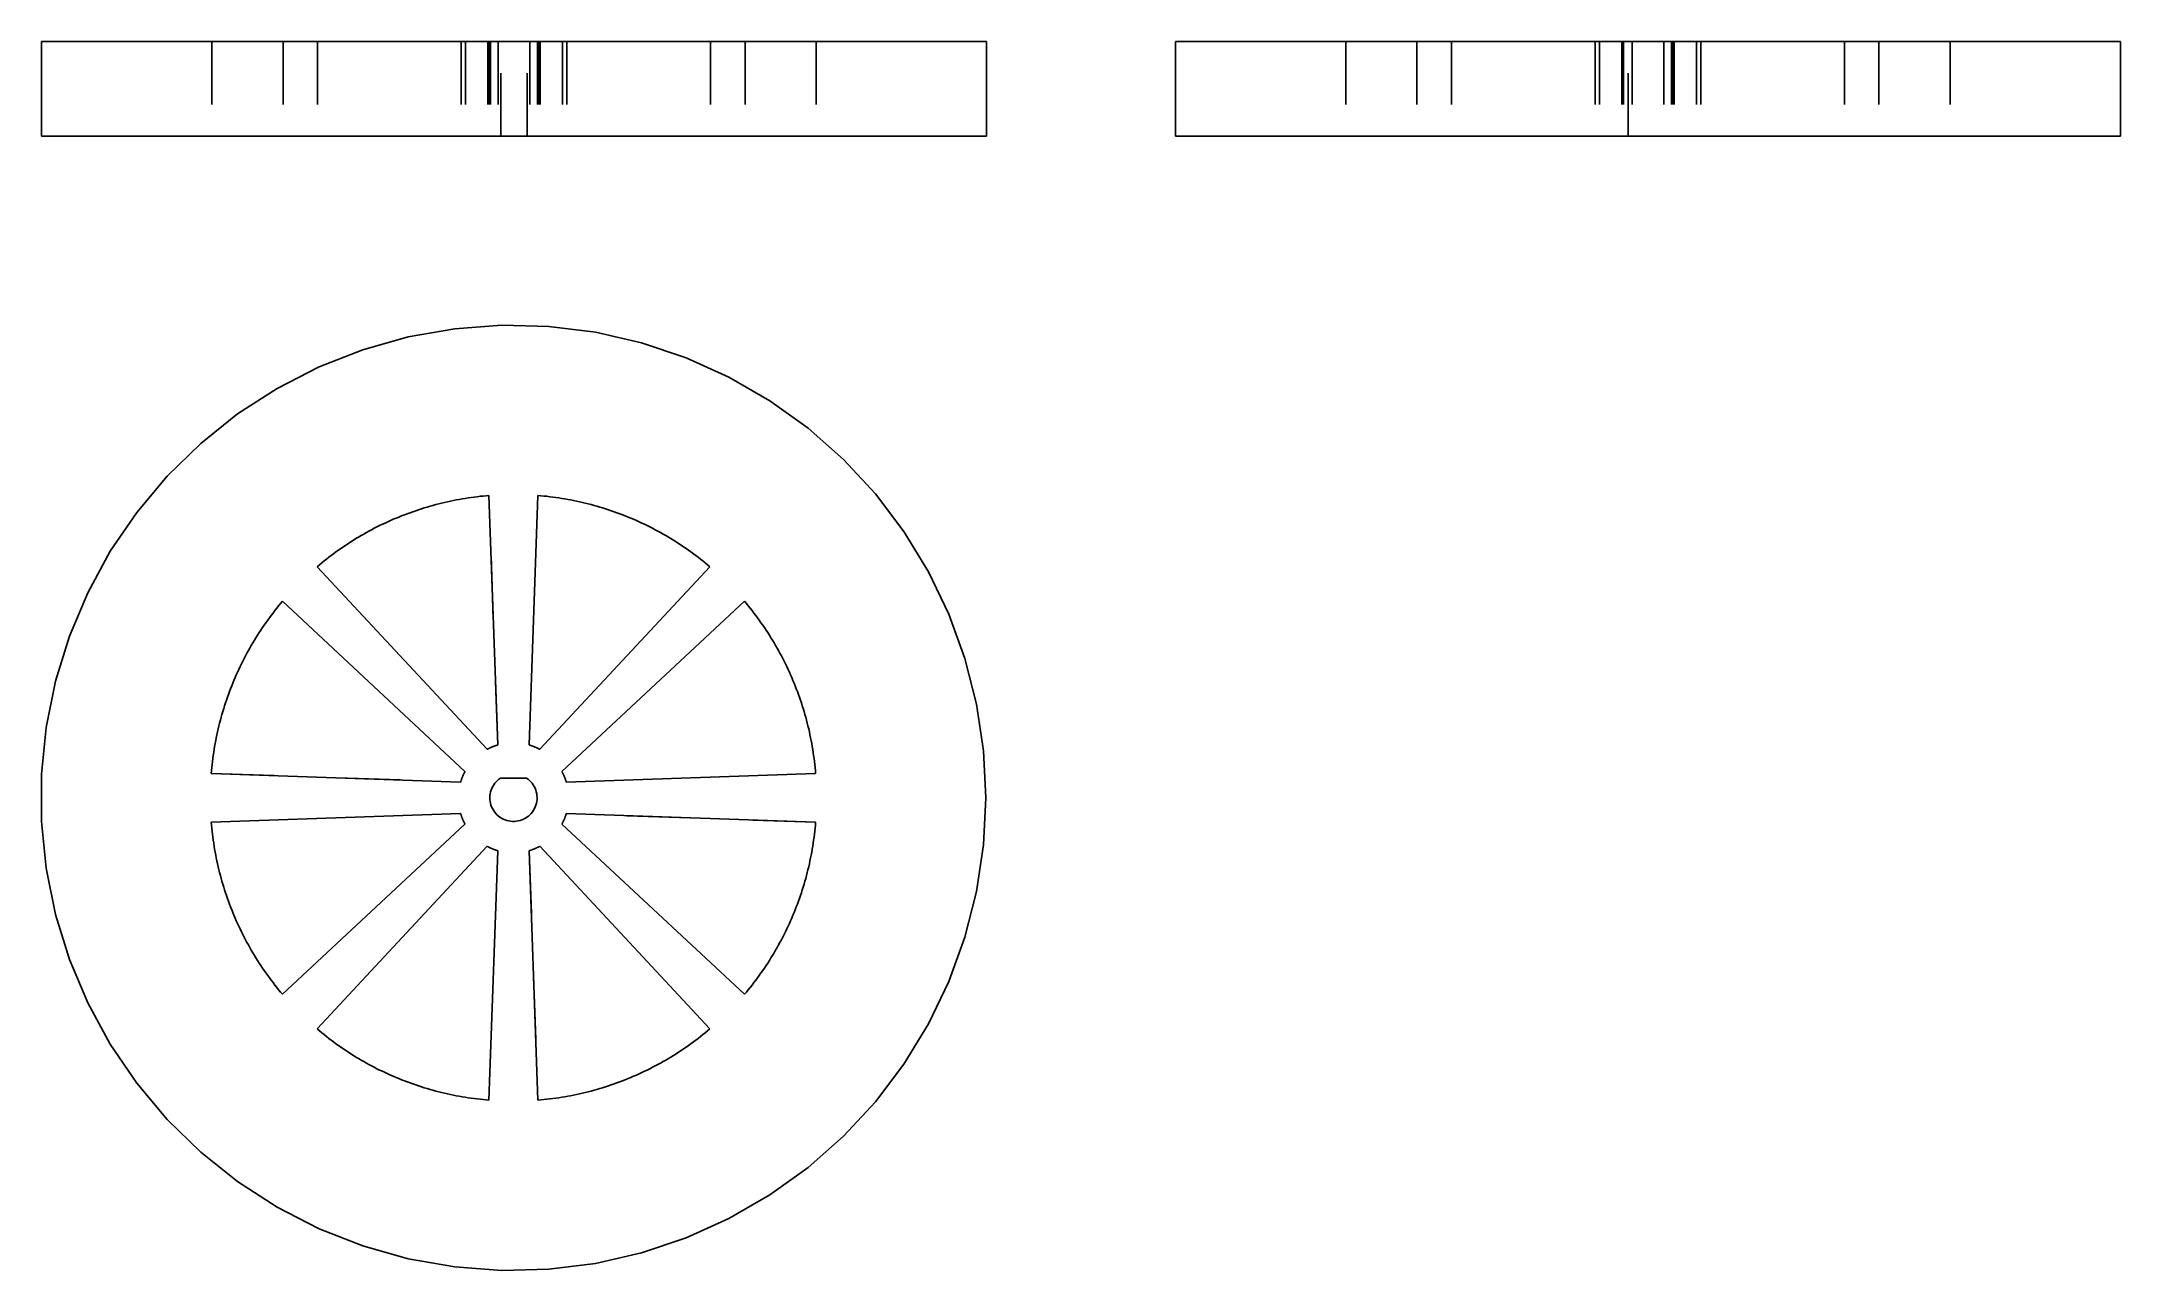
# Model space of a CAD drawing. Extents: x 0 to 3.3, y 0 to 1.95.
import ezdxf

# ---------------------------------------------------------------- set-up
doc = ezdxf.new("R2010")
doc.units = 0
doc.linetypes.add('HIDDEN', pattern=[0.075, 0.050025, -0.024975])
for name, color, linetype in [('FRONT', 7, 'CONTINUOUS'), ('FRONT_HID', 7, 'HIDDEN'), ('LEFT', 7, 'CONTINUOUS'), ('LEFT_HID', 7, 'HIDDEN'), ('TOP', 7, 'CONTINUOUS'), ('TOP_HID', 7, 'HIDDEN')]:
    doc.layers.add(name, color=color, linetype=linetype)

msp = doc.modelspace()

# ---------------------------------------------------------------- linework, layer by layer
at = {"layer": 'FRONT'}
for p, q in [((1.5, 1.949534), (0, 1.949534)), ((0, 1.949534), (0, 1.799534)), ((1.5, 1.799534), (1.5, 1.949534)), ((1.5, 1.799534), (0, 1.799534))]:
    msp.add_line(p, q, dxfattribs=at)
at = {"layer": 'FRONT_HID', "linetype": 'HIDDEN'}
for p, q in [((0.270318, 1.949534), (0.383362, 1.949534)), ((0.383362, 1.949534), (0.270318, 1.949534)), ((0.666148, 1.949534), (0.270319, 1.949534)), ((0.270319, 1.949534), (0.666147, 1.949534)), ((0.270319, 1.949534), (0.270319, 1.799534)), ((0.270319, 1.949534), (0.270319, 1.799534)), ((0.383362, 1.949534), (0.67303, 1.949534)), ((0.67303, 1.949534), (0.383362, 1.949534)), ((0.383362, 1.949534), (0.383362, 1.799534)), ((0.383362, 1.949534), (0.383362, 1.799534)), ((0.438266, 1.949534), (0.711177, 1.949534)), ((0.708385, 1.949534), (0.438266, 1.949534)), ((0.438266, 1.949534), (0.708385, 1.949534)), ((0.711177, 1.949534), (0.438266, 1.949534)), ((0.438266, 1.949534), (0.438266, 1.799534)), ((0.438266, 1.949534), (0.438266, 1.799534)), ((0.67303, 1.949534), (0.666147, 1.949534)), ((0.666147, 1.949534), (0.67303, 1.949534)), ((0.666148, 1.949534), (0.666148, 1.799534)), ((0.666148, 1.949534), (0.666148, 1.799534)), ((0.67303, 1.949534), (0.67303, 1.799534)), ((0.67303, 1.949534), (0.67303, 1.799534)), ((0.725, 1.949534), (0.708385, 1.949534)), ((0.708385, 1.949534), (0.725, 1.949534)), ((0.708385, 1.949534), (0.708385, 1.799534)), ((0.708385, 1.949534), (0.708385, 1.799534)), ((0.711177, 1.949534), (0.725, 1.949534)), ((0.725, 1.949534), (0.711177, 1.949534)), ((0.711177, 1.949534), (0.711177, 1.799534)), ((0.711177, 1.949534), (0.711177, 1.799534)), ((0.729271, 1.949534), (0.7125, 1.949534)), ((0.7125, 1.949534), (0.7875, 1.949534)), ((0.7125, 1.949534), (0.7125, 1.799534)), ((0.725, 1.949534), (0.725, 1.799534)), ((0.725, 1.949534), (0.725, 1.799534)), ((0.770729, 1.949534), (0.729271, 1.949534)), ((0.729271, 1.799534), (0.729271, 1.949534)), ((0.7875, 1.949534), (0.770729, 1.949534)), ((0.770729, 1.799534), (0.770729, 1.949534)), ((0.775, 1.949534), (0.788823, 1.949534)), ((0.791615, 1.949534), (0.775, 1.949534)), ((0.775, 1.949534), (0.791615, 1.949534)), ((0.788823, 1.949534), (0.775, 1.949534)), ((0.775, 1.949534), (0.775, 1.799534)), ((0.775, 1.949534), (0.775, 1.799534)), ((0.7875, 1.949534), (0.7875, 1.799534)), ((0.788823, 1.949534), (1.061734, 1.949534)), ((1.061734, 1.949534), (0.788823, 1.949534)), ((0.788823, 1.949534), (0.788823, 1.799534)), ((0.788823, 1.949534), (0.788823, 1.799534)), ((1.061734, 1.949534), (0.791615, 1.949534)), ((0.791615, 1.949534), (1.061734, 1.949534)), ((0.791615, 1.949534), (0.791615, 1.799534)), ((0.791615, 1.949534), (0.791615, 1.799534)), ((0.82697, 1.949534), (1.116638, 1.949534)), ((0.833852, 1.949534), (0.82697, 1.949534)), ((0.82697, 1.949534), (0.833853, 1.949534)), ((1.116638, 1.949534), (0.82697, 1.949534)), ((0.82697, 1.949534), (0.82697, 1.799534)), ((0.82697, 1.949534), (0.82697, 1.799534)), ((0.833852, 1.949534), (1.229681, 1.949534)), ((0.833852, 1.949534), (0.833852, 1.799534)), ((0.833852, 1.949534), (0.833852, 1.799534)), ((1.229681, 1.949534), (0.833853, 1.949534)), ((1.061734, 1.949534), (1.061734, 1.799534)), ((1.061734, 1.949534), (1.061734, 1.799534)), ((1.116638, 1.949534), (1.229682, 1.949534)), ((1.229682, 1.949534), (1.116638, 1.949534)), ((1.116638, 1.949534), (1.116638, 1.799534)), ((1.116638, 1.949534), (1.116638, 1.799534)), ((1.229681, 1.949534), (1.229681, 1.799534)), ((1.229681, 1.949534), (1.229681, 1.799534)), ((0.270318, 1.799534), (0.383362, 1.799534)), ((0.383362, 1.799534), (0.270318, 1.799534)), ((0.666148, 1.799534), (0.270319, 1.799534)), ((0.270319, 1.799534), (0.666148, 1.799534)), ((0.383362, 1.799534), (0.67303, 1.799534)), ((0.67303, 1.799534), (0.383362, 1.799534)), ((0.438266, 1.799534), (0.711177, 1.799534)), ((0.708385, 1.799534), (0.438266, 1.799534)), ((0.438266, 1.799534), (0.708385, 1.799534)), ((0.711177, 1.799534), (0.438266, 1.799534)), ((0.666147, 1.799534), (0.67303, 1.799534)), ((0.67303, 1.799534), (0.666147, 1.799534)), ((0.708385, 1.799534), (0.725, 1.799534)), ((0.725, 1.799534), (0.708385, 1.799534)), ((0.711177, 1.799534), (0.725, 1.799534)), ((0.725, 1.799534), (0.711177, 1.799534)), ((0.729271, 1.799534), (0.7125, 1.799534)), ((0.7125, 1.799534), (0.7875, 1.799534)), ((0.770729, 1.799534), (0.729271, 1.799534)), ((0.7875, 1.799534), (0.770729, 1.799534)), ((0.775, 1.799534), (0.788823, 1.799534)), ((0.775, 1.799534), (0.791615, 1.799534)), ((0.791615, 1.799534), (0.775, 1.799534)), ((0.788823, 1.799534), (0.775, 1.799534)), ((0.788823, 1.799534), (1.061734, 1.799534)), ((1.061734, 1.799534), (0.788823, 1.799534)), ((1.061734, 1.799534), (0.791615, 1.799534)), ((0.791615, 1.799534), (1.061734, 1.799534)), ((0.82697, 1.799534), (1.116638, 1.799534)), ((0.82697, 1.799534), (0.833852, 1.799534)), ((0.833853, 1.799534), (0.82697, 1.799534)), ((1.116638, 1.799534), (0.82697, 1.799534)), ((1.229681, 1.799534), (0.833852, 1.799534)), ((0.833852, 1.799534), (1.229681, 1.799534)), ((1.116638, 1.799534), (1.229682, 1.799534)), ((1.229682, 1.799534), (1.116638, 1.799534))]:
    msp.add_line(p, q, dxfattribs=at)
at = {"layer": 'LEFT'}
for p, q in [((1.8, 1.949534), (3.3, 1.949534)), ((1.8, 1.949534), (1.8, 1.799534)), ((3.3, 1.949534), (3.3, 1.799534)), ((1.8, 1.799534), (3.3, 1.799534))]:
    msp.add_line(p, q, dxfattribs=at)
at = {"layer": 'LEFT_HID', "linetype": 'HIDDEN'}
for p, q in [((2.55, 1.949534), (1.8, 1.949534)), ((2.070318, 1.949534), (2.183362, 1.949534)), ((2.466147, 1.949534), (2.070318, 1.949534)), ((2.070318, 1.949534), (2.466147, 1.949534)), ((2.183362, 1.949534), (2.070318, 1.949534)), ((2.070318, 1.949534), (2.070318, 1.799534)), ((2.070318, 1.949534), (2.070318, 1.799534)), ((2.183362, 1.949534), (2.47303, 1.949534)), ((2.47303, 1.949534), (2.183362, 1.949534)), ((2.183362, 1.949534), (2.183362, 1.799534)), ((2.183362, 1.949534), (2.183362, 1.799534)), ((2.238266, 1.949534), (2.511177, 1.949534)), ((2.508385, 1.949534), (2.238266, 1.949534)), ((2.238266, 1.949534), (2.508385, 1.949534)), ((2.511177, 1.949534), (2.238266, 1.949534)), ((2.238266, 1.949534), (2.238266, 1.799534)), ((2.238266, 1.949534), (2.238266, 1.799534)), ((2.47303, 1.949534), (2.466147, 1.949534)), ((2.466147, 1.949534), (2.466147, 1.799534)), ((2.466147, 1.949534), (2.466147, 1.799534)), ((2.466148, 1.949534), (2.47303, 1.949534)), ((2.47303, 1.949534), (2.47303, 1.799534)), ((2.47303, 1.949534), (2.47303, 1.799534)), ((2.525, 1.949534), (2.508385, 1.949534)), ((2.508385, 1.949534), (2.525, 1.949534)), ((2.508385, 1.949534), (2.508385, 1.799534)), ((2.508385, 1.949534), (2.508385, 1.799534)), ((2.511177, 1.949534), (2.525, 1.949534)), ((2.525, 1.949534), (2.511177, 1.949534)), ((2.511177, 1.949534), (2.511177, 1.799534)), ((2.511177, 1.949534), (2.511177, 1.799534)), ((2.51875, 1.949534), (2.5875, 1.949534)), ((2.5875, 1.949534), (2.51875, 1.949534)), ((2.51875, 1.799534), (2.51875, 1.949534)), ((2.51875, 1.799534), (2.51875, 1.949534)), ((2.525, 1.949534), (2.525, 1.799534)), ((2.525, 1.949534), (2.525, 1.799534)), ((3.3, 1.949534), (2.55, 1.949534)), ((2.575, 1.949534), (2.588823, 1.949534)), ((2.591615, 1.949534), (2.575, 1.949534)), ((2.575, 1.949534), (2.591615, 1.949534)), ((2.588823, 1.949534), (2.575, 1.949534)), ((2.575, 1.949534), (2.575, 1.799534)), ((2.575, 1.949534), (2.575, 1.799534)), ((2.5875, 1.949534), (2.5875, 1.799534)), ((2.588823, 1.949534), (2.861734, 1.949534)), ((2.861734, 1.949534), (2.588823, 1.949534)), ((2.588823, 1.949534), (2.588823, 1.799534)), ((2.588823, 1.949534), (2.588823, 1.799534)), ((2.861734, 1.949534), (2.591615, 1.949534)), ((2.591615, 1.949534), (2.861734, 1.949534)), ((2.591615, 1.949534), (2.591615, 1.799534)), ((2.591615, 1.949534), (2.591615, 1.799534)), ((2.62697, 1.949534), (2.916638, 1.949534)), ((2.633852, 1.949534), (2.62697, 1.949534)), ((2.62697, 1.949534), (2.633853, 1.949534)), ((2.916638, 1.949534), (2.62697, 1.949534)), ((2.62697, 1.949534), (2.62697, 1.799534)), ((2.62697, 1.949534), (2.62697, 1.799534)), ((3.029681, 1.949534), (2.633853, 1.949534)), ((2.633853, 1.949534), (3.029681, 1.949534)), ((2.633853, 1.949534), (2.633853, 1.799534)), ((2.633853, 1.949534), (2.633853, 1.799534)), ((2.861734, 1.949534), (2.861734, 1.799534)), ((2.861734, 1.949534), (2.861734, 1.799534)), ((2.916638, 1.949534), (3.029682, 1.949534)), ((3.029682, 1.949534), (2.916638, 1.949534)), ((2.916638, 1.949534), (2.916638, 1.799534)), ((2.916638, 1.949534), (2.916638, 1.799534)), ((3.029681, 1.949534), (3.029681, 1.799534)), ((3.029681, 1.949534), (3.029681, 1.799534)), ((2.55, 1.799534), (1.8, 1.799534)), ((2.070318, 1.799534), (2.183362, 1.799534)), ((2.466147, 1.799534), (2.070318, 1.799534)), ((2.070318, 1.799534), (2.466147, 1.799534)), ((2.183362, 1.799534), (2.070318, 1.799534)), ((2.183362, 1.799534), (2.47303, 1.799534)), ((2.47303, 1.799534), (2.183362, 1.799534)), ((2.238266, 1.799534), (2.511177, 1.799534)), ((2.508385, 1.799534), (2.238266, 1.799534)), ((2.238266, 1.799534), (2.508385, 1.799534)), ((2.511177, 1.799534), (2.238266, 1.799534)), ((2.466147, 1.799534), (2.47303, 1.799534)), ((2.47303, 1.799534), (2.466148, 1.799534)), ((2.508385, 1.799534), (2.525, 1.799534)), ((2.525, 1.799534), (2.508385, 1.799534)), ((2.511177, 1.799534), (2.525, 1.799534)), ((2.525, 1.799534), (2.511177, 1.799534)), ((2.51875, 1.799534), (2.5875, 1.799534)), ((2.5875, 1.799534), (2.51875, 1.799534)), ((3.3, 1.799534), (2.55, 1.799534)), ((2.575, 1.799534), (2.588823, 1.799534)), ((2.575, 1.799534), (2.591615, 1.799534)), ((2.591615, 1.799534), (2.575, 1.799534)), ((2.588823, 1.799534), (2.575, 1.799534)), ((2.588823, 1.799534), (2.861734, 1.799534)), ((2.861734, 1.799534), (2.588823, 1.799534)), ((2.861734, 1.799534), (2.591615, 1.799534)), ((2.591615, 1.799534), (2.861734, 1.799534)), ((2.62697, 1.799534), (2.916638, 1.799534)), ((2.62697, 1.799534), (2.633852, 1.799534)), ((2.633853, 1.799534), (2.62697, 1.799534)), ((2.916638, 1.799534), (2.62697, 1.799534)), ((3.029682, 1.799534), (2.633853, 1.799534)), ((2.633853, 1.799534), (3.029682, 1.799534)), ((2.916638, 1.799534), (3.029682, 1.799534)), ((3.029682, 1.799534), (2.916638, 1.799534))]:
    msp.add_line(p, q, dxfattribs=at)
at = {"layer": 'TOP'}
for p, q in [((0.65581, 1.493946), (0.582177, 1.480963)), ((0.73037, 1.499534), (0.65581, 1.493946)), ((0.805115, 1.49767), (0.73037, 1.499534)), ((0.879304, 1.488373), (0.805115, 1.49767)), ((0.952198, 1.471735), (0.879304, 1.488373)), ((0.510203, 1.460712), (0.440602, 1.433396)), ((0.582177, 1.480963), (0.510203, 1.460712)), ((1.023073, 1.447922), (0.952198, 1.471735)), ((0.440602, 1.433396), (0.374068, 1.399286)), ((1.091226, 1.417171), (1.023073, 1.447922)), ((0.374068, 1.399286), (0.31126, 1.35872)), ((1.155977, 1.379786), (1.091226, 1.417171)), ((0.31126, 1.35872), (0.252803, 1.312103)), ((1.216685, 1.33614), (1.155977, 1.379786)), ((1.272745, 1.286667), (1.216685, 1.33614)), ((0.252803, 1.312103), (0.199279, 1.259896)), ((0.199279, 1.259896), (0.151218, 1.20262)), ((1.323601, 1.231858), (1.272745, 1.286667)), ((0.65365, 1.221463), (0.648984, 1.220495)), ((0.658326, 1.222385), (0.65365, 1.221463)), ((0.663011, 1.22326), (0.658326, 1.222385)), ((0.667704, 1.224089), (0.663011, 1.22326)), ((0.672405, 1.224871), (0.667704, 1.224089)), ((0.677113, 1.225607), (0.672405, 1.224871)), ((0.681829, 1.226297), (0.677113, 1.225607)), ((0.686551, 1.226939), (0.681829, 1.226297)), ((0.69128, 1.227535), (0.686551, 1.226939)), ((0.696014, 1.228084), (0.69128, 1.227535)), ((0.700753, 1.228585), (0.696014, 1.228084)), ((0.705497, 1.22904), (0.700753, 1.228585)), ((0.710245, 1.229448), (0.705497, 1.22904)), ((0.724068, 0.833619), (0.710245, 1.229448)), ((0.78789, 1.229448), (0.774068, 0.833619)), ((0.792639, 1.22904), (0.78789, 1.229448)), ((0.797383, 1.228585), (0.792639, 1.22904)), ((0.802122, 1.228084), (0.797383, 1.228585)), ((0.806856, 1.227535), (0.802122, 1.228084)), ((0.811584, 1.226939), (0.806856, 1.227535)), ((0.816306, 1.226297), (0.811584, 1.226939)), ((0.821022, 1.225607), (0.816306, 1.226297)), ((0.825731, 1.224871), (0.821022, 1.225607)), ((0.830432, 1.224089), (0.825731, 1.224871)), ((0.835125, 1.22326), (0.830432, 1.224089)), ((0.839809, 1.222385), (0.835125, 1.22326)), ((0.844485, 1.221463), (0.839809, 1.222385)), ((0.849152, 1.220495), (0.844485, 1.221463)), ((1.368747, 1.172257), (1.323601, 1.231858)), ((0.151218, 1.20262), (0.1091, 1.140843)), ((0.553951, 1.189689), (0.549605, 1.187735)), ((0.558317, 1.191599), (0.553951, 1.189689)), ((0.562702, 1.193467), (0.558317, 1.191599)), ((0.567105, 1.19529), (0.562702, 1.193467)), ((0.571526, 1.19707), (0.567105, 1.19529)), ((0.575964, 1.198807), (0.571526, 1.19707)), ((0.580419, 1.200499), (0.575964, 1.198807)), ((0.584891, 1.202147), (0.580419, 1.200499)), ((0.589379, 1.20375), (0.584891, 1.202147)), ((0.593882, 1.20531), (0.589379, 1.20375)), ((0.598401, 1.206824), (0.593882, 1.20531)), ((0.602935, 1.208294), (0.598401, 1.206824)), ((0.607482, 1.209718), (0.602935, 1.208294)), ((0.612044, 1.211098), (0.607482, 1.209718)), ((0.616619, 1.212432), (0.612044, 1.211098)), ((0.621207, 1.213721), (0.616619, 1.212432)), ((0.625808, 1.214964), (0.621207, 1.213721)), ((0.630421, 1.216162), (0.625808, 1.214964)), ((0.635045, 1.217314), (0.630421, 1.216162)), ((0.639681, 1.21842), (0.635045, 1.217314)), ((0.644327, 1.219481), (0.639681, 1.21842)), ((0.648984, 1.220495), (0.644327, 1.219481)), ((0.853808, 1.219481), (0.849152, 1.220495)), ((0.858454, 1.21842), (0.853808, 1.219481)), ((0.86309, 1.217314), (0.858454, 1.21842)), ((0.867714, 1.216162), (0.86309, 1.217314)), ((0.872327, 1.214964), (0.867714, 1.216162)), ((0.876928, 1.213721), (0.872327, 1.214964)), ((0.881516, 1.212432), (0.876928, 1.213721)), ((0.886091, 1.211098), (0.881516, 1.212432)), ((0.890653, 1.209718), (0.886091, 1.211098)), ((0.895201, 1.208294), (0.890653, 1.209718)), ((0.899734, 1.206824), (0.895201, 1.208294)), ((0.904253, 1.20531), (0.899734, 1.206824)), ((0.908756, 1.20375), (0.904253, 1.20531)), ((0.913244, 1.202147), (0.908756, 1.20375)), ((0.917716, 1.200499), (0.913244, 1.202147)), ((0.922171, 1.198807), (0.917716, 1.200499)), ((0.926609, 1.19707), (0.922171, 1.198807)), ((0.93103, 1.19529), (0.926609, 1.19707)), ((0.935433, 1.193467), (0.93103, 1.19529)), ((0.939818, 1.191599), (0.935433, 1.193467)), ((0.944184, 1.189689), (0.939818, 1.191599)), ((0.948531, 1.187735), (0.944184, 1.189689)), ((0.490993, 1.155967), (0.486983, 1.153392)), ((0.495028, 1.158503), (0.490993, 1.155967)), ((0.499088, 1.160999), (0.495028, 1.158503)), ((0.503172, 1.163454), (0.499088, 1.160999)), ((0.507281, 1.165869), (0.503172, 1.163454)), ((0.511414, 1.168243), (0.507281, 1.165869)), ((0.515569, 1.170576), (0.511414, 1.168243)), ((0.519748, 1.172867), (0.515569, 1.170576)), ((0.523949, 1.175117), (0.519748, 1.172867)), ((0.528172, 1.177326), (0.523949, 1.175117)), ((0.532417, 1.179492), (0.528172, 1.177326)), ((0.536683, 1.181617), (0.532417, 1.179492)), ((0.54097, 1.183699), (0.536683, 1.181617)), ((0.545277, 1.185738), (0.54097, 1.183699)), ((0.549605, 1.187735), (0.545277, 1.185738)), ((0.952858, 1.185738), (0.948531, 1.187735)), ((0.957165, 1.183699), (0.952858, 1.185738)), ((0.961452, 1.181617), (0.957165, 1.183699)), ((0.965718, 1.179492), (0.961452, 1.181617)), ((0.969963, 1.177326), (0.965718, 1.179492)), ((0.974186, 1.175117), (0.969963, 1.177326)), ((0.978387, 1.172867), (0.974186, 1.175117)), ((0.982566, 1.170576), (0.978387, 1.172867)), ((0.986722, 1.168243), (0.982566, 1.170576)), ((0.990854, 1.165869), (0.986722, 1.168243)), ((0.994963, 1.163454), (0.990854, 1.165869)), ((0.999047, 1.160999), (0.994963, 1.163454)), ((1.003108, 1.158503), (0.999047, 1.160999)), ((1.007143, 1.155967), (1.003108, 1.158503)), ((1.011152, 1.153392), (1.007143, 1.155967)), ((1.407734, 1.108457), (1.368747, 1.172257)), ((0.1091, 1.140843), (0.073341, 1.07518)), ((0.444656, 1.122507), (0.440979, 1.119474)), ((0.448362, 1.125503), (0.444656, 1.122507)), ((0.452097, 1.128462), (0.448362, 1.125503)), ((0.455862, 1.131384), (0.452097, 1.128462)), ((0.459655, 1.134269), (0.455862, 1.131384)), ((0.463477, 1.137116), (0.459655, 1.134269)), ((0.467327, 1.139926), (0.463477, 1.137116)), ((0.471204, 1.142696), (0.467327, 1.139926)), ((0.475109, 1.145429), (0.471204, 1.142696)), ((0.479041, 1.148122), (0.475109, 1.145429)), ((0.482999, 1.150777), (0.479041, 1.148122)), ((0.486983, 1.153392), (0.482999, 1.150777)), ((1.015137, 1.150777), (1.011152, 1.153392)), ((1.019095, 1.148122), (1.015137, 1.150777)), ((1.023026, 1.145429), (1.019095, 1.148122)), ((1.026931, 1.142696), (1.023026, 1.145429)), ((1.030808, 1.139926), (1.026931, 1.142696)), ((1.034658, 1.137116), (1.030808, 1.139926)), ((1.03848, 1.134269), (1.034658, 1.137116)), ((1.042273, 1.131384), (1.03848, 1.134269)), ((1.046038, 1.128462), (1.042273, 1.131384)), ((1.049774, 1.125503), (1.046038, 1.128462)), ((1.05348, 1.122507), (1.049774, 1.125503)), ((1.057156, 1.119474), (1.05348, 1.122507)), ((0.440979, 1.119474), (0.437333, 1.116405)), ((0.437333, 1.116405), (0.707453, 0.826737)), ((0.790683, 0.826737), (1.060802, 1.116405)), ((1.060802, 1.116405), (1.057156, 1.119474)), ((1.440175, 1.041093), (1.407734, 1.108457)), ((0.073341, 1.07518), (0.044298, 1.006282)), ((0.379361, 1.057855), (0.376328, 1.054179)), ((0.38243, 1.061501), (0.379361, 1.057855)), ((0.672097, 0.791382), (0.38243, 1.061501)), ((1.115706, 1.061501), (0.826038, 0.791382)), ((1.118775, 1.057855), (1.115706, 1.061501)), ((1.121807, 1.054179), (1.118775, 1.057855)), ((0.353406, 1.023725), (0.350712, 1.019794)), ((0.356138, 1.02763), (0.353406, 1.023725)), ((0.358909, 1.031508), (0.356138, 1.02763)), ((0.361718, 1.035357), (0.358909, 1.031508)), ((0.364565, 1.039179), (0.361718, 1.035357)), ((0.36745, 1.042973), (0.364565, 1.039179)), ((0.370372, 1.046737), (0.36745, 1.042973)), ((0.373332, 1.050473), (0.370372, 1.046737)), ((0.376328, 1.054179), (0.373332, 1.050473)), ((1.124804, 1.050473), (1.121807, 1.054179)), ((1.127763, 1.046737), (1.124804, 1.050473)), ((1.130685, 1.042973), (1.127763, 1.046737)), ((1.13357, 1.039179), (1.130685, 1.042973)), ((1.136417, 1.035357), (1.13357, 1.039179)), ((1.139226, 1.031508), (1.136417, 1.035357)), ((1.141997, 1.02763), (1.139226, 1.031508)), ((1.14473, 1.023725), (1.141997, 1.02763)), ((1.147423, 1.019794), (1.14473, 1.023725)), ((1.465747, 0.970833), (1.440175, 1.041093)), ((0.044298, 1.006282), (0.02226, 0.934835)), ((0.332966, 0.991553), (0.330592, 0.987421)), ((0.33538, 0.995662), (0.332966, 0.991553)), ((0.337836, 0.999747), (0.33538, 0.995662)), ((0.340331, 1.003807), (0.337836, 0.999747)), ((0.342867, 1.007842), (0.340331, 1.003807)), ((0.345443, 1.011852), (0.342867, 1.007842)), ((0.348058, 1.015836), (0.345443, 1.011852)), ((0.350712, 1.019794), (0.348058, 1.015836)), ((1.150078, 1.015836), (1.147423, 1.019794)), ((1.152693, 1.011852), (1.150078, 1.015836)), ((1.155268, 1.007842), (1.152693, 1.011852)), ((1.157804, 1.003807), (1.155268, 1.007842)), ((1.1603, 0.999747), (1.157804, 1.003807)), ((1.162755, 0.995662), (1.1603, 0.999747)), ((1.16517, 0.991553), (1.162755, 0.995662)), ((1.167544, 0.987421), (1.16517, 0.991553)), ((0.315136, 0.957865), (0.313096, 0.953557)), ((0.317218, 0.962152), (0.315136, 0.957865)), ((0.319342, 0.966418), (0.317218, 0.962152)), ((0.321509, 0.970662), (0.319342, 0.966418)), ((0.323717, 0.974886), (0.321509, 0.970662)), ((0.325967, 0.979087), (0.323717, 0.974886)), ((0.328259, 0.983265), (0.325967, 0.979087)), ((0.330592, 0.987421), (0.328259, 0.983265)), ((1.169877, 0.983265), (1.167544, 0.987421)), ((1.172168, 0.979087), (1.169877, 0.983265)), ((1.174418, 0.974886), (1.172168, 0.979087)), ((1.176627, 0.970662), (1.174418, 0.974886)), ((1.178793, 0.966418), (1.176627, 0.970662)), ((1.180918, 0.962152), (1.178793, 0.966418)), ((1.183, 0.957865), (1.180918, 0.962152)), ((1.185039, 0.953557), (1.183, 0.957865)), ((1.484197, 0.898376), (1.465747, 0.970833)), ((0.02226, 0.934835), (0.007445, 0.861549)), ((0.301764, 0.927309), (0.300028, 0.92287)), ((0.303544, 0.93173), (0.301764, 0.927309)), ((0.305368, 0.936132), (0.303544, 0.93173)), ((0.307235, 0.940517), (0.305368, 0.936132)), ((0.309146, 0.944883), (0.307235, 0.940517)), ((0.3111, 0.94923), (0.309146, 0.944883)), ((0.313096, 0.953557), (0.3111, 0.94923)), ((1.187036, 0.94923), (1.185039, 0.953557)), ((1.18899, 0.944883), (1.187036, 0.94923)), ((1.1909, 0.940517), (1.18899, 0.944883)), ((1.192767, 0.936132), (1.1909, 0.940517)), ((1.194591, 0.93173), (1.192767, 0.936132)), ((1.196371, 0.927309), (1.194591, 0.93173)), ((1.198107, 0.92287), (1.196371, 0.927309)), ((0.289116, 0.891352), (0.287737, 0.88679)), ((0.290541, 0.8959), (0.289116, 0.891352)), ((0.292011, 0.900433), (0.290541, 0.8959)), ((0.293525, 0.904952), (0.292011, 0.900433)), ((0.295084, 0.909456), (0.293525, 0.904952)), ((0.296688, 0.913944), (0.295084, 0.909456)), ((0.298336, 0.918415), (0.296688, 0.913944)), ((0.300028, 0.92287), (0.298336, 0.918415)), ((1.1998, 0.918415), (1.198107, 0.92287)), ((1.201448, 0.913944), (1.1998, 0.918415)), ((1.203051, 0.909456), (1.201448, 0.913944)), ((1.20461, 0.904952), (1.203051, 0.909456)), ((1.206125, 0.900433), (1.20461, 0.904952)), ((1.207594, 0.8959), (1.206125, 0.900433)), ((1.209019, 0.891352), (1.207594, 0.8959)), ((1.210398, 0.88679), (1.209019, 0.891352)), ((1.495341, 0.824443), (1.484197, 0.898376)), ((0.007445, 0.861549), (0, 0.787151)), ((0.280414, 0.859154), (0.279354, 0.854507)), ((0.28152, 0.863789), (0.280414, 0.859154)), ((0.282672, 0.868414), (0.28152, 0.863789)), ((0.28387, 0.873026), (0.282672, 0.868414)), ((0.285114, 0.877627), (0.28387, 0.873026)), ((0.286403, 0.882215), (0.285114, 0.877627)), ((0.287737, 0.88679), (0.286403, 0.882215)), ((1.211733, 0.882215), (1.210398, 0.88679)), ((1.213022, 0.877627), (1.211733, 0.882215)), ((1.214265, 0.873026), (1.213022, 0.877627)), ((1.215463, 0.868414), (1.214265, 0.873026)), ((1.216615, 0.863789), (1.215463, 0.868414)), ((1.217721, 0.859154), (1.216615, 0.863789)), ((1.218781, 0.854507), (1.217721, 0.859154)), ((0.273963, 0.82643), (0.273227, 0.821721)), ((0.274746, 0.831131), (0.273963, 0.82643)), ((0.275575, 0.835824), (0.274746, 0.831131)), ((0.27645, 0.840509), (0.275575, 0.835824)), ((0.277372, 0.845184), (0.27645, 0.840509)), ((0.27834, 0.849851), (0.277372, 0.845184)), ((0.279354, 0.854507), (0.27834, 0.849851)), ((0.707453, 0.826737), (0.707704, 0.826873)), ((0.707704, 0.826873), (0.707957, 0.827008)), ((0.707957, 0.827008), (0.708209, 0.827142)), ((0.708209, 0.827142), (0.708462, 0.827275)), ((0.708462, 0.827275), (0.708716, 0.827407)), ((0.708716, 0.827407), (0.70897, 0.827538)), ((0.70897, 0.827538), (0.709224, 0.827669)), ((0.709224, 0.827669), (0.709479, 0.827799)), ((0.709479, 0.827799), (0.709734, 0.827928)), ((0.709734, 0.827928), (0.70999, 0.828056)), ((0.70999, 0.828056), (0.710246, 0.828183)), ((0.710246, 0.828183), (0.710503, 0.82831)), ((0.710503, 0.82831), (0.710759, 0.828435)), ((0.710759, 0.828435), (0.711017, 0.82856)), ((0.711017, 0.82856), (0.711274, 0.828684)), ((0.711274, 0.828684), (0.711533, 0.828807)), ((0.711533, 0.828807), (0.711791, 0.828929)), ((0.711791, 0.828929), (0.71205, 0.829051)), ((0.71205, 0.829051), (0.712309, 0.829171)), ((0.712309, 0.829171), (0.712569, 0.829291)), ((0.712569, 0.829291), (0.712829, 0.82941)), ((0.712829, 0.82941), (0.71309, 0.829528)), ((0.71309, 0.829528), (0.71335, 0.829645)), ((0.71335, 0.829645), (0.713612, 0.829761)), ((0.713612, 0.829761), (0.713873, 0.829877)), ((0.713873, 0.829877), (0.714135, 0.829991)), ((0.714135, 0.829991), (0.714398, 0.830105)), ((0.714398, 0.830105), (0.71466, 0.830218)), ((0.71466, 0.830218), (0.714924, 0.83033)), ((0.714924, 0.83033), (0.715187, 0.830441)), ((0.715187, 0.830441), (0.715451, 0.830552)), ((0.715451, 0.830552), (0.715715, 0.830661)), ((0.715715, 0.830661), (0.71598, 0.83077)), ((0.71598, 0.83077), (0.716245, 0.830877)), ((0.716245, 0.830877), (0.71651, 0.830984)), ((0.71651, 0.830984), (0.716775, 0.83109)), ((0.716775, 0.83109), (0.717041, 0.831195)), ((0.717041, 0.831195), (0.717308, 0.831299)), ((0.717308, 0.831299), (0.717574, 0.831403)), ((0.717574, 0.831403), (0.717841, 0.831505)), ((0.717841, 0.831505), (0.718109, 0.831607)), ((0.718109, 0.831607), (0.718376, 0.831708)), ((0.718376, 0.831708), (0.718644, 0.831807)), ((0.718644, 0.831807), (0.718912, 0.831906)), ((0.718912, 0.831906), (0.719181, 0.832005)), ((0.719181, 0.832005), (0.71945, 0.832102)), ((0.71945, 0.832102), (0.719719, 0.832198)), ((0.719719, 0.832198), (0.719989, 0.832294)), ((0.719989, 0.832294), (0.720259, 0.832388)), ((0.720259, 0.832388), (0.720529, 0.832482)), ((0.720529, 0.832482), (0.720799, 0.832575)), ((0.720799, 0.832575), (0.72107, 0.832667)), ((0.72107, 0.832667), (0.721341, 0.832758)), ((0.721341, 0.832758), (0.721612, 0.832848)), ((0.721612, 0.832848), (0.721884, 0.832937)), ((0.721884, 0.832937), (0.722156, 0.833026)), ((0.722156, 0.833026), (0.722428, 0.833113)), ((0.722428, 0.833113), (0.722701, 0.8332)), ((0.722701, 0.8332), (0.722974, 0.833285)), ((0.722974, 0.833285), (0.723247, 0.83337)), ((0.723247, 0.83337), (0.72352, 0.833454)), ((0.72352, 0.833454), (0.723794, 0.833537)), ((0.723794, 0.833537), (0.724068, 0.833619)), ((0.774068, 0.833619), (0.774342, 0.833537)), ((0.774342, 0.833537), (0.774615, 0.833454)), ((0.774615, 0.833454), (0.774889, 0.83337)), ((0.774889, 0.83337), (0.775162, 0.833285)), ((0.775162, 0.833285), (0.775435, 0.8332)), ((0.775435, 0.8332), (0.775707, 0.833113)), ((0.775707, 0.833113), (0.775979, 0.833026)), ((0.775979, 0.833026), (0.776251, 0.832937)), ((0.776251, 0.832937), (0.776523, 0.832848)), ((0.776523, 0.832848), (0.776794, 0.832758)), ((0.776794, 0.832758), (0.777065, 0.832667)), ((0.777065, 0.832667), (0.777336, 0.832575)), ((0.777336, 0.832575), (0.777607, 0.832482)), ((0.777607, 0.832482), (0.777877, 0.832388)), ((0.777877, 0.832388), (0.778147, 0.832294)), ((0.778147, 0.832294), (0.778416, 0.832198)), ((0.778416, 0.832198), (0.778685, 0.832102)), ((0.778685, 0.832102), (0.778954, 0.832005)), ((0.778954, 0.832005), (0.779223, 0.831906)), ((0.779223, 0.831906), (0.779491, 0.831807)), ((0.779491, 0.831807), (0.779759, 0.831708)), ((0.779759, 0.831708), (0.780027, 0.831607)), ((0.780027, 0.831607), (0.780294, 0.831505)), ((0.780294, 0.831505), (0.780561, 0.831403)), ((0.780561, 0.831403), (0.780828, 0.831299)), ((0.780828, 0.831299), (0.781094, 0.831195)), ((0.781094, 0.831195), (0.78136, 0.83109)), ((0.78136, 0.83109), (0.781626, 0.830984)), ((0.781626, 0.830984), (0.781891, 0.830877)), ((0.781891, 0.830877), (0.782156, 0.83077)), ((0.782156, 0.83077), (0.78242, 0.830661)), ((0.78242, 0.830661), (0.782685, 0.830552)), ((0.782685, 0.830552), (0.782948, 0.830441)), ((0.782948, 0.830441), (0.783212, 0.83033)), ((0.783212, 0.83033), (0.783475, 0.830218)), ((0.783475, 0.830218), (0.783738, 0.830105)), ((0.783738, 0.830105), (0.784, 0.829991)), ((0.784, 0.829991), (0.784262, 0.829877)), ((0.784262, 0.829877), (0.784524, 0.829761)), ((0.784524, 0.829761), (0.784785, 0.829645)), ((0.784785, 0.829645), (0.785046, 0.829528)), ((0.785046, 0.829528), (0.785306, 0.82941)), ((0.785306, 0.82941), (0.785566, 0.829291)), ((0.785566, 0.829291), (0.785826, 0.829171)), ((0.785826, 0.829171), (0.786085, 0.829051)), ((0.786085, 0.829051), (0.786344, 0.828929)), ((0.786344, 0.828929), (0.786603, 0.828807)), ((0.786603, 0.828807), (0.786861, 0.828684)), ((0.786861, 0.828684), (0.787119, 0.82856)), ((0.787119, 0.82856), (0.787376, 0.828435)), ((0.787376, 0.828435), (0.787633, 0.82831)), ((0.787633, 0.82831), (0.787889, 0.828183)), ((0.787889, 0.828183), (0.788145, 0.828056)), ((0.788145, 0.828056), (0.788401, 0.827928)), ((0.788401, 0.827928), (0.788656, 0.827799)), ((0.788656, 0.827799), (0.788911, 0.827669)), ((0.788911, 0.827669), (0.789165, 0.827538)), ((0.789165, 0.827538), (0.789419, 0.827407)), ((0.789419, 0.827407), (0.789673, 0.827275)), ((0.789673, 0.827275), (0.789926, 0.827142)), ((0.789926, 0.827142), (0.790179, 0.827008)), ((0.790179, 0.827008), (0.790431, 0.826873)), ((0.790431, 0.826873), (0.790683, 0.826737)), ((1.219796, 0.849851), (1.218781, 0.854507)), ((1.220764, 0.845184), (1.219796, 0.849851)), ((1.221685, 0.840509), (1.220764, 0.845184)), ((1.222561, 0.835824), (1.221685, 0.840509)), ((1.22339, 0.831131), (1.222561, 0.835824)), ((1.224172, 0.82643), (1.22339, 0.831131)), ((1.224908, 0.821721), (1.224172, 0.82643)), ((0.269794, 0.793338), (0.269386, 0.78859)), ((0.270249, 0.798082), (0.269794, 0.793338)), ((0.270751, 0.802821), (0.270249, 0.798082)), ((0.2713, 0.807555), (0.270751, 0.802821)), ((0.271896, 0.812283), (0.2713, 0.807555)), ((0.272538, 0.817006), (0.271896, 0.812283)), ((0.273227, 0.821721), (0.272538, 0.817006)), ((1.225597, 0.817006), (1.224908, 0.821721)), ((1.22624, 0.812283), (1.225597, 0.817006)), ((1.226835, 0.807555), (1.22624, 0.812283)), ((1.227384, 0.802821), (1.226835, 0.807555)), ((1.227886, 0.798082), (1.227384, 0.802821)), ((1.228341, 0.793338), (1.227886, 0.798082)), ((1.228749, 0.78859), (1.228341, 0.793338)), ((1.499068, 0.749767), (1.495341, 0.824443)), ((0, 0.787151), (0, 0.712382)), ((0.269386, 0.78859), (0.665215, 0.774767)), ((0.665215, 0.774767), (0.665297, 0.775041)), ((0.665297, 0.775041), (0.66538, 0.775314)), ((0.66538, 0.775314), (0.665464, 0.775588)), ((0.665464, 0.775588), (0.665549, 0.775861)), ((0.665549, 0.775861), (0.665635, 0.776134)), ((0.665635, 0.776134), (0.665721, 0.776406)), ((0.665721, 0.776406), (0.665809, 0.776678)), ((0.665809, 0.776678), (0.665897, 0.77695)), ((0.665897, 0.77695), (0.665987, 0.777222)), ((0.665987, 0.777222), (0.666077, 0.777493)), ((0.666077, 0.777493), (0.666168, 0.777765)), ((0.666168, 0.777765), (0.66626, 0.778035)), ((0.66626, 0.778035), (0.666353, 0.778306)), ((0.666353, 0.778306), (0.666446, 0.778576)), ((0.666446, 0.778576), (0.666541, 0.778846)), ((0.666541, 0.778846), (0.666636, 0.779115)), ((0.666636, 0.779115), (0.666733, 0.779385)), ((0.666733, 0.779385), (0.66683, 0.779654)), ((0.66683, 0.779654), (0.666928, 0.779922)), ((0.666928, 0.779922), (0.667027, 0.78019)), ((0.667027, 0.78019), (0.667127, 0.780458)), ((0.667127, 0.780458), (0.667228, 0.780726)), ((0.667228, 0.780726), (0.667329, 0.780993)), ((0.667329, 0.780993), (0.667432, 0.78126)), ((0.667432, 0.78126), (0.667535, 0.781527)), ((0.667535, 0.781527), (0.667639, 0.781793)), ((0.667639, 0.781793), (0.667745, 0.782059)), ((0.667745, 0.782059), (0.667851, 0.782325)), ((0.667851, 0.782325), (0.667957, 0.78259)), ((0.667957, 0.78259), (0.668065, 0.782855)), ((0.668065, 0.782855), (0.668174, 0.78312)), ((0.668174, 0.78312), (0.668283, 0.783384)), ((0.668283, 0.783384), (0.668393, 0.783648)), ((0.668393, 0.783648), (0.668505, 0.783911)), ((0.668505, 0.783911), (0.668617, 0.784174)), ((0.668617, 0.784174), (0.668729, 0.784437)), ((0.668729, 0.784437), (0.668843, 0.784699)), ((0.668843, 0.784699), (0.668958, 0.784961)), ((0.668958, 0.784961), (0.669073, 0.785223)), ((0.669073, 0.785223), (0.669189, 0.785484)), ((0.669189, 0.785484), (0.669307, 0.785745)), ((0.669307, 0.785745), (0.669425, 0.786005)), ((0.669425, 0.786005), (0.669544, 0.786266)), ((0.669544, 0.786266), (0.669663, 0.786525)), ((0.669663, 0.786525), (0.669784, 0.786785)), ((0.669784, 0.786785), (0.669905, 0.787044)), ((0.669905, 0.787044), (0.670027, 0.787302)), ((0.670027, 0.787302), (0.670151, 0.78756)), ((0.670151, 0.78756), (0.670274, 0.787818)), ((0.670274, 0.787818), (0.670399, 0.788075)), ((0.670399, 0.788075), (0.670525, 0.788332)), ((0.670525, 0.788332), (0.670651, 0.788589)), ((0.670651, 0.788589), (0.670779, 0.788845)), ((0.670779, 0.788845), (0.670907, 0.7891)), ((0.670907, 0.7891), (0.671036, 0.789355)), ((0.671036, 0.789355), (0.671165, 0.78961)), ((0.671165, 0.78961), (0.671296, 0.789865)), ((0.671296, 0.789865), (0.671428, 0.790119)), ((0.671428, 0.790119), (0.67156, 0.790372)), ((0.67156, 0.790372), (0.671693, 0.790625)), ((0.671693, 0.790625), (0.671827, 0.790878)), ((0.671827, 0.790878), (0.671962, 0.79113)), ((0.671962, 0.79113), (0.672097, 0.791382)), ((0.712779, 0.759221), (0.712132, 0.756248)), ((0.713665, 0.762131), (0.712779, 0.759221)), ((0.714783, 0.76496), (0.713665, 0.762131)), ((0.716127, 0.767688), (0.714783, 0.76496)), ((0.717688, 0.770299), (0.716127, 0.767688)), ((0.719456, 0.772775), (0.717688, 0.770299)), ((0.721418, 0.775099), (0.719456, 0.772775)), ((0.723562, 0.777257), (0.721418, 0.775099)), ((0.725874, 0.779234), (0.723562, 0.777257)), ((0.728339, 0.781017), (0.725874, 0.779234)), ((0.769797, 0.781017), (0.728339, 0.781017)), ((0.772261, 0.779234), (0.769797, 0.781017)), ((0.774573, 0.777257), (0.772261, 0.779234)), ((0.776717, 0.775099), (0.774573, 0.777257)), ((0.77868, 0.772775), (0.776717, 0.775099)), ((0.780447, 0.770299), (0.77868, 0.772775)), ((0.782008, 0.767688), (0.780447, 0.770299)), ((0.783352, 0.76496), (0.782008, 0.767688)), ((0.784471, 0.762131), (0.783352, 0.76496)), ((0.785356, 0.759221), (0.784471, 0.762131)), ((0.786003, 0.756248), (0.785356, 0.759221)), ((0.826038, 0.791382), (0.826174, 0.79113)), ((0.826174, 0.79113), (0.826308, 0.790878)), ((0.826308, 0.790878), (0.826442, 0.790625)), ((0.826442, 0.790625), (0.826575, 0.790372)), ((0.826575, 0.790372), (0.826708, 0.790119)), ((0.826708, 0.790119), (0.826839, 0.789865)), ((0.826839, 0.789865), (0.82697, 0.78961)), ((0.82697, 0.78961), (0.8271, 0.789355)), ((0.8271, 0.789355), (0.827229, 0.7891)), ((0.827229, 0.7891), (0.827357, 0.788845)), ((0.827357, 0.788845), (0.827484, 0.788589)), ((0.827484, 0.788589), (0.827611, 0.788332)), ((0.827611, 0.788332), (0.827736, 0.788075)), ((0.827736, 0.788075), (0.827861, 0.787818)), ((0.827861, 0.787818), (0.827985, 0.78756)), ((0.827985, 0.78756), (0.828108, 0.787302)), ((0.828108, 0.787302), (0.82823, 0.787044)), ((0.82823, 0.787044), (0.828352, 0.786785)), ((0.828352, 0.786785), (0.828472, 0.786525)), ((0.828472, 0.786525), (0.828592, 0.786266)), ((0.828592, 0.786266), (0.828711, 0.786005)), ((0.828711, 0.786005), (0.828829, 0.785745)), ((0.828829, 0.785745), (0.828946, 0.785484)), ((0.828946, 0.785484), (0.829062, 0.785223)), ((0.829062, 0.785223), (0.829178, 0.784961)), ((0.829178, 0.784961), (0.829292, 0.784699)), ((0.829292, 0.784699), (0.829406, 0.784437)), ((0.829406, 0.784437), (0.829519, 0.784174)), ((0.829519, 0.784174), (0.829631, 0.783911)), ((0.829631, 0.783911), (0.829742, 0.783648)), ((0.829742, 0.783648), (0.829852, 0.783384)), ((0.829852, 0.783384), (0.829962, 0.78312)), ((0.829962, 0.78312), (0.83007, 0.782855)), ((0.83007, 0.782855), (0.830178, 0.78259)), ((0.830178, 0.78259), (0.830285, 0.782325)), ((0.830285, 0.782325), (0.830391, 0.782059)), ((0.830391, 0.782059), (0.830496, 0.781793)), ((0.830496, 0.781793), (0.8306, 0.781527)), ((0.8306, 0.781527), (0.830704, 0.78126)), ((0.830704, 0.78126), (0.830806, 0.780993)), ((0.830806, 0.780993), (0.830908, 0.780726)), ((0.830908, 0.780726), (0.831008, 0.780458)), ((0.831008, 0.780458), (0.831108, 0.78019)), ((0.831108, 0.78019), (0.831207, 0.779922)), ((0.831207, 0.779922), (0.831305, 0.779654)), ((0.831305, 0.779654), (0.831403, 0.779385)), ((0.831403, 0.779385), (0.831499, 0.779115)), ((0.831499, 0.779115), (0.831594, 0.778846)), ((0.831594, 0.778846), (0.831689, 0.778576)), ((0.831689, 0.778576), (0.831783, 0.778306)), ((0.831783, 0.778306), (0.831876, 0.778035)), ((0.831876, 0.778035), (0.831967, 0.777765)), ((0.831967, 0.777765), (0.832059, 0.777493)), ((0.832059, 0.777493), (0.832149, 0.777222)), ((0.832149, 0.777222), (0.832238, 0.77695)), ((0.832238, 0.77695), (0.832326, 0.776678)), ((0.832326, 0.776678), (0.832414, 0.776406)), ((0.832414, 0.776406), (0.832501, 0.776134)), ((0.832501, 0.776134), (0.832586, 0.775861)), ((0.832586, 0.775861), (0.832671, 0.775588)), ((0.832671, 0.775588), (0.832755, 0.775314)), ((0.832755, 0.775314), (0.832838, 0.775041)), ((0.832838, 0.775041), (0.83292, 0.774767)), ((0.83292, 0.774767), (1.228749, 0.78859)), ((0.711728, 0.753233), (0.71157, 0.750196)), ((0.71157, 0.750196), (0.711659, 0.747155)), ((0.711659, 0.747155), (0.711994, 0.744132)), ((0.712132, 0.756248), (0.711728, 0.753233)), ((0.711994, 0.744132), (0.712572, 0.741145)), ((0.712572, 0.741145), (0.713391, 0.738216)), ((0.713391, 0.738216), (0.714445, 0.735362)), ((0.714445, 0.735362), (0.715726, 0.732603)), ((0.715726, 0.732603), (0.717227, 0.729957)), ((0.717227, 0.729957), (0.718937, 0.727442)), ((0.718937, 0.727442), (0.720846, 0.725073)), ((0.777289, 0.725073), (0.779198, 0.727442)), ((0.779198, 0.727442), (0.780908, 0.729957)), ((0.780908, 0.729957), (0.782409, 0.732603)), ((0.782409, 0.732603), (0.783691, 0.735362)), ((0.783691, 0.735362), (0.784744, 0.738216)), ((0.784744, 0.738216), (0.785563, 0.741145)), ((0.785563, 0.741145), (0.786142, 0.744132)), ((0.786407, 0.753233), (0.786003, 0.756248)), ((0.786142, 0.744132), (0.786477, 0.747155)), ((0.786565, 0.750196), (0.786407, 0.753233)), ((0.786477, 0.747155), (0.786565, 0.750196)), ((1.495341, 0.675091), (1.499068, 0.749767)), ((0, 0.712382), (0.007445, 0.637985)), ((0.665215, 0.724767), (0.269386, 0.710944)), ((0.269386, 0.710944), (0.269794, 0.706196)), ((0.269794, 0.706196), (0.270249, 0.701452)), ((0.270249, 0.701452), (0.270751, 0.696713)), ((0.270751, 0.696713), (0.2713, 0.691979)), ((0.38243, 0.438033), (0.672097, 0.708152)), ((0.665297, 0.724493), (0.665215, 0.724767)), ((0.66538, 0.724219), (0.665297, 0.724493)), ((0.665464, 0.723946), (0.66538, 0.724219)), ((0.665549, 0.723673), (0.665464, 0.723946)), ((0.665635, 0.7234), (0.665549, 0.723673)), ((0.665721, 0.723128), (0.665635, 0.7234)), ((0.665809, 0.722855), (0.665721, 0.723128)), ((0.665897, 0.722583), (0.665809, 0.722855)), ((0.665987, 0.722312), (0.665897, 0.722583)), ((0.666077, 0.72204), (0.665987, 0.722312)), ((0.666168, 0.721769), (0.666077, 0.72204)), ((0.66626, 0.721498), (0.666168, 0.721769)), ((0.666353, 0.721228), (0.66626, 0.721498)), ((0.666446, 0.720958), (0.666353, 0.721228)), ((0.666541, 0.720688), (0.666446, 0.720958)), ((0.666636, 0.720418), (0.666541, 0.720688)), ((0.666733, 0.720149), (0.666636, 0.720418)), ((0.66683, 0.71988), (0.666733, 0.720149)), ((0.666928, 0.719612), (0.66683, 0.71988)), ((0.667027, 0.719343), (0.666928, 0.719612)), ((0.667127, 0.719075), (0.667027, 0.719343)), ((0.667228, 0.718808), (0.667127, 0.719075)), ((0.667329, 0.71854), (0.667228, 0.718808)), ((0.667432, 0.718273), (0.667329, 0.71854)), ((0.667535, 0.718007), (0.667432, 0.718273)), ((0.667639, 0.717741), (0.667535, 0.718007)), ((0.667745, 0.717475), (0.667639, 0.717741)), ((0.667851, 0.717209), (0.667745, 0.717475)), ((0.667957, 0.716944), (0.667851, 0.717209)), ((0.668065, 0.716679), (0.667957, 0.716944)), ((0.668174, 0.716414), (0.668065, 0.716679)), ((0.668283, 0.71615), (0.668174, 0.716414)), ((0.668393, 0.715886), (0.668283, 0.71615)), ((0.668505, 0.715623), (0.668393, 0.715886)), ((0.668617, 0.71536), (0.668505, 0.715623)), ((0.668729, 0.715097), (0.668617, 0.71536)), ((0.668843, 0.714835), (0.668729, 0.715097)), ((0.668958, 0.714573), (0.668843, 0.714835)), ((0.669073, 0.714311), (0.668958, 0.714573)), ((0.669189, 0.71405), (0.669073, 0.714311)), ((0.669307, 0.713789), (0.669189, 0.71405)), ((0.669425, 0.713528), (0.669307, 0.713789)), ((0.669544, 0.713268), (0.669425, 0.713528)), ((0.669663, 0.713008), (0.669544, 0.713268)), ((0.669784, 0.712749), (0.669663, 0.713008)), ((0.669905, 0.71249), (0.669784, 0.712749)), ((0.670027, 0.712232), (0.669905, 0.71249)), ((0.670151, 0.711974), (0.670027, 0.712232)), ((0.670274, 0.711716), (0.670151, 0.711974)), ((0.670399, 0.711459), (0.670274, 0.711716)), ((0.670525, 0.711202), (0.670399, 0.711459)), ((0.670651, 0.710945), (0.670525, 0.711202)), ((0.670779, 0.710689), (0.670651, 0.710945)), ((0.670907, 0.710434), (0.670779, 0.710689)), ((0.671036, 0.710178), (0.670907, 0.710434)), ((0.671165, 0.709923), (0.671036, 0.710178)), ((0.671296, 0.709669), (0.671165, 0.709923)), ((0.671428, 0.709415), (0.671296, 0.709669)), ((0.67156, 0.709162), (0.671428, 0.709415)), ((0.671693, 0.708909), (0.67156, 0.709162)), ((0.671827, 0.708656), (0.671693, 0.708909)), ((0.671962, 0.708404), (0.671827, 0.708656)), ((0.672097, 0.708152), (0.671962, 0.708404)), ((0.720846, 0.725073), (0.72294, 0.722867)), ((0.72294, 0.722867), (0.725207, 0.720838)), ((0.725207, 0.720838), (0.72763, 0.718999)), ((0.72763, 0.718999), (0.730194, 0.717363)), ((0.730194, 0.717363), (0.732883, 0.71594)), ((0.732883, 0.71594), (0.735678, 0.714739)), ((0.735678, 0.714739), (0.738561, 0.713769)), ((0.738561, 0.713769), (0.741513, 0.713036)), ((0.741513, 0.713036), (0.744515, 0.712544)), ((0.744515, 0.712544), (0.747547, 0.712298)), ((0.747547, 0.712298), (0.750589, 0.712298)), ((0.750589, 0.712298), (0.753621, 0.712544)), ((0.753621, 0.712544), (0.756622, 0.713036)), ((0.756622, 0.713036), (0.759575, 0.713769)), ((0.759575, 0.713769), (0.762458, 0.714739)), ((0.762458, 0.714739), (0.765253, 0.71594)), ((0.765253, 0.71594), (0.767941, 0.717363)), ((0.767941, 0.717363), (0.770506, 0.718999)), ((0.770506, 0.718999), (0.772929, 0.720838)), ((0.772929, 0.720838), (0.775195, 0.722867)), ((0.775195, 0.722867), (0.777289, 0.725073)), ((0.826174, 0.708404), (0.826038, 0.708152)), ((0.826038, 0.708152), (1.115706, 0.438033)), ((0.826308, 0.708656), (0.826174, 0.708404)), ((0.826442, 0.708909), (0.826308, 0.708656)), ((0.826575, 0.709162), (0.826442, 0.708909)), ((0.826708, 0.709415), (0.826575, 0.709162)), ((0.826839, 0.709669), (0.826708, 0.709415)), ((0.82697, 0.709923), (0.826839, 0.709669)), ((0.8271, 0.710178), (0.82697, 0.709923)), ((0.827229, 0.710434), (0.8271, 0.710178)), ((0.827357, 0.710689), (0.827229, 0.710434)), ((0.827484, 0.710945), (0.827357, 0.710689)), ((0.827611, 0.711202), (0.827484, 0.710945)), ((0.827736, 0.711459), (0.827611, 0.711202)), ((0.827861, 0.711716), (0.827736, 0.711459)), ((0.827985, 0.711974), (0.827861, 0.711716)), ((0.828108, 0.712232), (0.827985, 0.711974)), ((0.82823, 0.71249), (0.828108, 0.712232)), ((0.828352, 0.712749), (0.82823, 0.71249)), ((0.828472, 0.713008), (0.828352, 0.712749)), ((0.828592, 0.713268), (0.828472, 0.713008)), ((0.828711, 0.713528), (0.828592, 0.713268)), ((0.828829, 0.713789), (0.828711, 0.713528)), ((0.828946, 0.71405), (0.828829, 0.713789)), ((0.829062, 0.714311), (0.828946, 0.71405)), ((0.829178, 0.714573), (0.829062, 0.714311)), ((0.829292, 0.714835), (0.829178, 0.714573)), ((0.829406, 0.715097), (0.829292, 0.714835)), ((0.829519, 0.71536), (0.829406, 0.715097)), ((0.829631, 0.715623), (0.829519, 0.71536)), ((0.829742, 0.715886), (0.829631, 0.715623)), ((0.829852, 0.71615), (0.829742, 0.715886)), ((0.829962, 0.716414), (0.829852, 0.71615)), ((0.83007, 0.716679), (0.829962, 0.716414)), ((0.830178, 0.716944), (0.83007, 0.716679)), ((0.830285, 0.717209), (0.830178, 0.716944)), ((0.830391, 0.717475), (0.830285, 0.717209)), ((0.830496, 0.717741), (0.830391, 0.717475)), ((0.8306, 0.718007), (0.830496, 0.717741)), ((0.830704, 0.718273), (0.8306, 0.718007)), ((0.830806, 0.71854), (0.830704, 0.718273)), ((0.830908, 0.718808), (0.830806, 0.71854)), ((0.831008, 0.719075), (0.830908, 0.718808)), ((0.831108, 0.719343), (0.831008, 0.719075)), ((0.831207, 0.719612), (0.831108, 0.719343)), ((0.831305, 0.71988), (0.831207, 0.719612)), ((0.831403, 0.720149), (0.831305, 0.71988)), ((0.831499, 0.720418), (0.831403, 0.720149)), ((0.831594, 0.720688), (0.831499, 0.720418)), ((0.831689, 0.720958), (0.831594, 0.720688)), ((0.831783, 0.721228), (0.831689, 0.720958)), ((0.831876, 0.721498), (0.831783, 0.721228)), ((0.831967, 0.721769), (0.831876, 0.721498)), ((0.832059, 0.72204), (0.831967, 0.721769)), ((0.832149, 0.722312), (0.832059, 0.72204)), ((0.832238, 0.722583), (0.832149, 0.722312)), ((0.832326, 0.722855), (0.832238, 0.722583)), ((0.832414, 0.723128), (0.832326, 0.722855)), ((0.832501, 0.7234), (0.832414, 0.723128)), ((0.832586, 0.723673), (0.832501, 0.7234)), ((0.832671, 0.723946), (0.832586, 0.723673)), ((0.832755, 0.724219), (0.832671, 0.723946)), ((0.832838, 0.724493), (0.832755, 0.724219)), ((0.83292, 0.724767), (0.832838, 0.724493)), ((1.228749, 0.710944), (0.83292, 0.724767)), ((1.226835, 0.691979), (1.227384, 0.696713)), ((1.227384, 0.696713), (1.227886, 0.701452)), ((1.227886, 0.701452), (1.228341, 0.706196)), ((1.228341, 0.706196), (1.228749, 0.710944)), ((0.2713, 0.691979), (0.271896, 0.68725)), ((0.271896, 0.68725), (0.272538, 0.682528)), ((0.272538, 0.682528), (0.273227, 0.677813)), ((0.273227, 0.677813), (0.273963, 0.673104)), ((0.273963, 0.673104), (0.274746, 0.668403)), ((0.274746, 0.668403), (0.275575, 0.66371)), ((0.275575, 0.66371), (0.27645, 0.659025)), ((0.707453, 0.672797), (0.437333, 0.383129)), ((0.707704, 0.672661), (0.707453, 0.672797)), ((0.707957, 0.672526), (0.707704, 0.672661)), ((0.708209, 0.672392), (0.707957, 0.672526)), ((0.708462, 0.672259), (0.708209, 0.672392)), ((0.708716, 0.672127), (0.708462, 0.672259)), ((0.70897, 0.671995), (0.708716, 0.672127)), ((0.709224, 0.671865), (0.70897, 0.671995)), ((0.709479, 0.671735), (0.709224, 0.671865)), ((0.709734, 0.671606), (0.709479, 0.671735)), ((0.70999, 0.671478), (0.709734, 0.671606)), ((0.710246, 0.671351), (0.70999, 0.671478)), ((0.710245, 0.270085), (0.724068, 0.665914)), ((0.710503, 0.671224), (0.710246, 0.671351)), ((0.710759, 0.671098), (0.710503, 0.671224)), ((0.711017, 0.670974), (0.710759, 0.671098)), ((0.711274, 0.67085), (0.711017, 0.670974)), ((0.711533, 0.670727), (0.711274, 0.67085)), ((0.711791, 0.670604), (0.711533, 0.670727)), ((0.71205, 0.670483), (0.711791, 0.670604)), ((0.712309, 0.670362), (0.71205, 0.670483)), ((0.712569, 0.670243), (0.712309, 0.670362)), ((0.712829, 0.670124), (0.712569, 0.670243)), ((0.71309, 0.670006), (0.712829, 0.670124)), ((0.71335, 0.669889), (0.71309, 0.670006)), ((0.713612, 0.669772), (0.71335, 0.669889)), ((0.713873, 0.669657), (0.713612, 0.669772)), ((0.714135, 0.669542), (0.713873, 0.669657)), ((0.714398, 0.669429), (0.714135, 0.669542)), ((0.71466, 0.669316), (0.714398, 0.669429)), ((0.714924, 0.669204), (0.71466, 0.669316)), ((0.715187, 0.669093), (0.714924, 0.669204)), ((0.715451, 0.668982), (0.715187, 0.669093)), ((0.715715, 0.668873), (0.715451, 0.668982)), ((0.71598, 0.668764), (0.715715, 0.668873)), ((0.716245, 0.668657), (0.71598, 0.668764)), ((0.71651, 0.66855), (0.716245, 0.668657)), ((0.716775, 0.668444), (0.71651, 0.66855)), ((0.717041, 0.668339), (0.716775, 0.668444)), ((0.717308, 0.668234), (0.717041, 0.668339)), ((0.717574, 0.668131), (0.717308, 0.668234)), ((0.717841, 0.668029), (0.717574, 0.668131)), ((0.718109, 0.667927), (0.717841, 0.668029)), ((0.718376, 0.667826), (0.718109, 0.667927)), ((0.718644, 0.667726), (0.718376, 0.667826)), ((0.718912, 0.667627), (0.718644, 0.667726)), ((0.719181, 0.667529), (0.718912, 0.667627)), ((0.71945, 0.667432), (0.719181, 0.667529)), ((0.719719, 0.667336), (0.71945, 0.667432)), ((0.719989, 0.66724), (0.719719, 0.667336)), ((0.720259, 0.667146), (0.719989, 0.66724)), ((0.720529, 0.667052), (0.720259, 0.667146)), ((0.720799, 0.666959), (0.720529, 0.667052)), ((0.72107, 0.666867), (0.720799, 0.666959)), ((0.721341, 0.666776), (0.72107, 0.666867)), ((0.721612, 0.666686), (0.721341, 0.666776)), ((0.721884, 0.666597), (0.721612, 0.666686)), ((0.722156, 0.666508), (0.721884, 0.666597)), ((0.722428, 0.666421), (0.722156, 0.666508)), ((0.722701, 0.666334), (0.722428, 0.666421)), ((0.722974, 0.666248), (0.722701, 0.666334)), ((0.723247, 0.666164), (0.722974, 0.666248)), ((0.72352, 0.66608), (0.723247, 0.666164)), ((0.723794, 0.665997), (0.72352, 0.66608)), ((0.724068, 0.665914), (0.723794, 0.665997)), ((0.774342, 0.665997), (0.774068, 0.665914)), ((0.774068, 0.665914), (0.78789, 0.270085)), ((0.774615, 0.66608), (0.774342, 0.665997)), ((0.774889, 0.666164), (0.774615, 0.66608)), ((0.775162, 0.666248), (0.774889, 0.666164)), ((0.775435, 0.666334), (0.775162, 0.666248)), ((0.775707, 0.666421), (0.775435, 0.666334)), ((0.775979, 0.666508), (0.775707, 0.666421)), ((0.776251, 0.666597), (0.775979, 0.666508)), ((0.776523, 0.666686), (0.776251, 0.666597)), ((0.776794, 0.666776), (0.776523, 0.666686)), ((0.777065, 0.666867), (0.776794, 0.666776)), ((0.777336, 0.666959), (0.777065, 0.666867)), ((0.777607, 0.667052), (0.777336, 0.666959)), ((0.777877, 0.667146), (0.777607, 0.667052)), ((0.778147, 0.66724), (0.777877, 0.667146)), ((0.778416, 0.667336), (0.778147, 0.66724)), ((0.778685, 0.667432), (0.778416, 0.667336)), ((0.778954, 0.667529), (0.778685, 0.667432)), ((0.779223, 0.667627), (0.778954, 0.667529)), ((0.779491, 0.667726), (0.779223, 0.667627)), ((0.779759, 0.667826), (0.779491, 0.667726)), ((0.780027, 0.667927), (0.779759, 0.667826)), ((0.780294, 0.668029), (0.780027, 0.667927)), ((0.780561, 0.668131), (0.780294, 0.668029)), ((0.780828, 0.668234), (0.780561, 0.668131)), ((0.781094, 0.668339), (0.780828, 0.668234)), ((0.78136, 0.668444), (0.781094, 0.668339)), ((0.781626, 0.66855), (0.78136, 0.668444)), ((0.781891, 0.668657), (0.781626, 0.66855)), ((0.782156, 0.668764), (0.781891, 0.668657)), ((0.78242, 0.668873), (0.782156, 0.668764)), ((0.782685, 0.668982), (0.78242, 0.668873)), ((0.782948, 0.669093), (0.782685, 0.668982)), ((0.783212, 0.669204), (0.782948, 0.669093)), ((0.783475, 0.669316), (0.783212, 0.669204)), ((0.783738, 0.669429), (0.783475, 0.669316)), ((0.784, 0.669542), (0.783738, 0.669429)), ((0.784262, 0.669657), (0.784, 0.669542)), ((0.784524, 0.669772), (0.784262, 0.669657)), ((0.784785, 0.669889), (0.784524, 0.669772)), ((0.785046, 0.670006), (0.784785, 0.669889)), ((0.785306, 0.670124), (0.785046, 0.670006)), ((0.785566, 0.670243), (0.785306, 0.670124)), ((0.785826, 0.670362), (0.785566, 0.670243)), ((0.786085, 0.670483), (0.785826, 0.670362)), ((0.786344, 0.670604), (0.786085, 0.670483)), ((0.786603, 0.670727), (0.786344, 0.670604)), ((0.786861, 0.67085), (0.786603, 0.670727)), ((0.787119, 0.670974), (0.786861, 0.67085)), ((0.787376, 0.671098), (0.787119, 0.670974)), ((0.787633, 0.671224), (0.787376, 0.671098)), ((0.787889, 0.671351), (0.787633, 0.671224)), ((0.788145, 0.671478), (0.787889, 0.671351)), ((0.788401, 0.671606), (0.788145, 0.671478)), ((0.788656, 0.671735), (0.788401, 0.671606)), ((0.788911, 0.671865), (0.788656, 0.671735)), ((0.789165, 0.671995), (0.788911, 0.671865)), ((0.789419, 0.672127), (0.789165, 0.671995)), ((0.789673, 0.672259), (0.789419, 0.672127)), ((0.789926, 0.672392), (0.789673, 0.672259)), ((0.790179, 0.672526), (0.789926, 0.672392)), ((0.790431, 0.672661), (0.790179, 0.672526)), ((0.790683, 0.672797), (0.790431, 0.672661)), ((1.060802, 0.383129), (0.790683, 0.672797)), ((1.221685, 0.659025), (1.222561, 0.66371)), ((1.222561, 0.66371), (1.22339, 0.668403)), ((1.22339, 0.668403), (1.224172, 0.673104)), ((1.224172, 0.673104), (1.224908, 0.677813)), ((1.224908, 0.677813), (1.225597, 0.682528)), ((1.225597, 0.682528), (1.22624, 0.68725)), ((1.22624, 0.68725), (1.226835, 0.691979)), ((1.484197, 0.601157), (1.495341, 0.675091)), ((0.007445, 0.637985), (0.02226, 0.564699)), ((0.27645, 0.659025), (0.277372, 0.654349)), ((0.277372, 0.654349), (0.27834, 0.649683)), ((0.27834, 0.649683), (0.279354, 0.645026)), ((0.279354, 0.645026), (0.280414, 0.64038)), ((0.280414, 0.64038), (0.28152, 0.635744)), ((0.28152, 0.635744), (0.282672, 0.63112)), ((0.282672, 0.63112), (0.28387, 0.626507)), ((1.214265, 0.626507), (1.215463, 0.63112)), ((1.215463, 0.63112), (1.216615, 0.635744)), ((1.216615, 0.635744), (1.217721, 0.64038)), ((1.217721, 0.64038), (1.218781, 0.645026)), ((1.218781, 0.645026), (1.219796, 0.649683)), ((1.219796, 0.649683), (1.220764, 0.654349)), ((1.220764, 0.654349), (1.221685, 0.659025)), ((0.28387, 0.626507), (0.285114, 0.621907)), ((0.285114, 0.621907), (0.286403, 0.617319)), ((0.286403, 0.617319), (0.287737, 0.612743)), ((0.287737, 0.612743), (0.289116, 0.608182)), ((0.289116, 0.608182), (0.290541, 0.603634)), ((0.290541, 0.603634), (0.292011, 0.5991)), ((0.292011, 0.5991), (0.293525, 0.594582)), ((0.293525, 0.594582), (0.295084, 0.590078)), ((1.203051, 0.590078), (1.20461, 0.594582)), ((1.20461, 0.594582), (1.206125, 0.5991)), ((1.206125, 0.5991), (1.207594, 0.603634)), ((1.207594, 0.603634), (1.209019, 0.608182)), ((1.209019, 0.608182), (1.210398, 0.612743)), ((1.210398, 0.612743), (1.211733, 0.617319)), ((1.211733, 0.617319), (1.213022, 0.621907)), ((1.213022, 0.621907), (1.214265, 0.626507)), ((1.465747, 0.528701), (1.484197, 0.601157)), ((0.02226, 0.564699), (0.044298, 0.493252)), ((0.295084, 0.590078), (0.296688, 0.58559)), ((0.296688, 0.58559), (0.298336, 0.581119)), ((0.298336, 0.581119), (0.300028, 0.576663)), ((0.300028, 0.576663), (0.301764, 0.572225)), ((0.301764, 0.572225), (0.303544, 0.567804)), ((0.303544, 0.567804), (0.305368, 0.563401)), ((0.305368, 0.563401), (0.307235, 0.559017)), ((1.1909, 0.559017), (1.192767, 0.563401)), ((1.192767, 0.563401), (1.194591, 0.567804)), ((1.194591, 0.567804), (1.196371, 0.572225)), ((1.196371, 0.572225), (1.198107, 0.576663)), ((1.198107, 0.576663), (1.1998, 0.581119)), ((1.1998, 0.581119), (1.201448, 0.58559)), ((1.201448, 0.58559), (1.203051, 0.590078)), ((0.307235, 0.559017), (0.309146, 0.554651)), ((0.309146, 0.554651), (0.3111, 0.550304)), ((0.3111, 0.550304), (0.313096, 0.545976)), ((0.313096, 0.545976), (0.315136, 0.541669)), ((0.315136, 0.541669), (0.317218, 0.537382)), ((0.317218, 0.537382), (0.319342, 0.533116)), ((0.319342, 0.533116), (0.321509, 0.528871)), ((0.321509, 0.528871), (0.323717, 0.524648)), ((1.174418, 0.524648), (1.176627, 0.528871)), ((1.176627, 0.528871), (1.178793, 0.533116)), ((1.178793, 0.533116), (1.180918, 0.537382)), ((1.180918, 0.537382), (1.183, 0.541669)), ((1.183, 0.541669), (1.185039, 0.545976)), ((1.185039, 0.545976), (1.187036, 0.550304)), ((1.187036, 0.550304), (1.18899, 0.554651)), ((1.18899, 0.554651), (1.1909, 0.559017)), ((1.440175, 0.458441), (1.465747, 0.528701)), ((0.323717, 0.524648), (0.325967, 0.520447)), ((0.325967, 0.520447), (0.328259, 0.516268)), ((0.328259, 0.516268), (0.330592, 0.512113)), ((0.330592, 0.512113), (0.332966, 0.50798)), ((0.332966, 0.50798), (0.33538, 0.503872)), ((0.33538, 0.503872), (0.337836, 0.499787)), ((0.337836, 0.499787), (0.340331, 0.495727)), ((0.340331, 0.495727), (0.342867, 0.491692)), ((1.155268, 0.491692), (1.157804, 0.495727)), ((1.157804, 0.495727), (1.1603, 0.499787)), ((1.1603, 0.499787), (1.162755, 0.503872)), ((1.162755, 0.503872), (1.16517, 0.50798)), ((1.16517, 0.50798), (1.167544, 0.512113)), ((1.167544, 0.512113), (1.169877, 0.516268)), ((1.169877, 0.516268), (1.172168, 0.520447)), ((1.172168, 0.520447), (1.174418, 0.524648)), ((0.044298, 0.493252), (0.073341, 0.424354)), ((0.342867, 0.491692), (0.345443, 0.487682)), ((0.345443, 0.487682), (0.348058, 0.483698)), ((0.348058, 0.483698), (0.350712, 0.47974)), ((0.350712, 0.47974), (0.353406, 0.475808)), ((0.353406, 0.475808), (0.356138, 0.471904)), ((0.356138, 0.471904), (0.358909, 0.468026)), ((0.358909, 0.468026), (0.361718, 0.464176)), ((0.361718, 0.464176), (0.364565, 0.460355)), ((1.13357, 0.460355), (1.136417, 0.464176)), ((1.136417, 0.464176), (1.139226, 0.468026)), ((1.139226, 0.468026), (1.141997, 0.471904)), ((1.141997, 0.471904), (1.14473, 0.475808)), ((1.14473, 0.475808), (1.147423, 0.47974)), ((1.147423, 0.47974), (1.150078, 0.483698)), ((1.150078, 0.483698), (1.152693, 0.487682)), ((1.152693, 0.487682), (1.155268, 0.491692)), ((0.364565, 0.460355), (0.36745, 0.456561)), ((0.36745, 0.456561), (0.370372, 0.452796)), ((0.370372, 0.452796), (0.373332, 0.449061)), ((0.373332, 0.449061), (0.376328, 0.445355)), ((0.376328, 0.445355), (0.379361, 0.441679)), ((0.379361, 0.441679), (0.38243, 0.438033)), ((1.115706, 0.438033), (1.118775, 0.441679)), ((1.118775, 0.441679), (1.121807, 0.445355)), ((1.121807, 0.445355), (1.124804, 0.449061)), ((1.124804, 0.449061), (1.127763, 0.452796)), ((1.127763, 0.452796), (1.130685, 0.456561)), ((1.130685, 0.456561), (1.13357, 0.460355)), ((1.407734, 0.391076), (1.440175, 0.458441)), ((0.073341, 0.424354), (0.1091, 0.35869)), ((0.437333, 0.383129), (0.440979, 0.38006)), ((0.440979, 0.38006), (0.444656, 0.377027)), ((0.444656, 0.377027), (0.448362, 0.374031)), ((0.448362, 0.374031), (0.452097, 0.371072)), ((0.452097, 0.371072), (0.455862, 0.368149)), ((0.455862, 0.368149), (0.459655, 0.365265)), ((0.459655, 0.365265), (0.463477, 0.362417)), ((1.034658, 0.362417), (1.03848, 0.365265)), ((1.03848, 0.365265), (1.042273, 0.368149)), ((1.042273, 0.368149), (1.046038, 0.371072)), ((1.046038, 0.371072), (1.049774, 0.374031)), ((1.049774, 0.374031), (1.05348, 0.377027)), ((1.05348, 0.377027), (1.057156, 0.38006)), ((1.057156, 0.38006), (1.060802, 0.383129)), ((1.368747, 0.327277), (1.407734, 0.391076)), ((0.1091, 0.35869), (0.151218, 0.296914)), ((0.463477, 0.362417), (0.467327, 0.359608)), ((0.467327, 0.359608), (0.471204, 0.356837)), ((0.471204, 0.356837), (0.475109, 0.354105)), ((0.475109, 0.354105), (0.479041, 0.351412)), ((0.479041, 0.351412), (0.482999, 0.348757)), ((0.482999, 0.348757), (0.486983, 0.346142)), ((0.486983, 0.346142), (0.490993, 0.343566)), ((0.490993, 0.343566), (0.495028, 0.341031)), ((0.495028, 0.341031), (0.499088, 0.338535)), ((0.499088, 0.338535), (0.503172, 0.33608)), ((0.503172, 0.33608), (0.507281, 0.333665)), ((0.507281, 0.333665), (0.511414, 0.331291)), ((0.511414, 0.331291), (0.515569, 0.328958)), ((0.982566, 0.328958), (0.986722, 0.331291)), ((0.986722, 0.331291), (0.990854, 0.333665)), ((0.990854, 0.333665), (0.994963, 0.33608)), ((0.994963, 0.33608), (0.999047, 0.338535)), ((0.999047, 0.338535), (1.003108, 0.341031)), ((1.003108, 0.341031), (1.007143, 0.343566)), ((1.007143, 0.343566), (1.011152, 0.346142)), ((1.011152, 0.346142), (1.015137, 0.348757)), ((1.015137, 0.348757), (1.019095, 0.351412)), ((1.019095, 0.351412), (1.023026, 0.354105)), ((1.023026, 0.354105), (1.026931, 0.356837)), ((1.026931, 0.356837), (1.030808, 0.359608)), ((1.030808, 0.359608), (1.034658, 0.362417)), ((0.515569, 0.328958), (0.519748, 0.326666)), ((0.519748, 0.326666), (0.523949, 0.324416)), ((0.523949, 0.324416), (0.528172, 0.322208)), ((0.528172, 0.322208), (0.532417, 0.320041)), ((0.532417, 0.320041), (0.536683, 0.317917)), ((0.536683, 0.317917), (0.54097, 0.315835)), ((0.54097, 0.315835), (0.545277, 0.313796)), ((0.545277, 0.313796), (0.549605, 0.311799)), ((0.549605, 0.311799), (0.553951, 0.309845)), ((0.553951, 0.309845), (0.558317, 0.307934)), ((0.558317, 0.307934), (0.562702, 0.306067)), ((0.562702, 0.306067), (0.567105, 0.304243)), ((0.567105, 0.304243), (0.571526, 0.302463)), ((0.571526, 0.302463), (0.575964, 0.300727)), ((0.575964, 0.300727), (0.580419, 0.299035)), ((0.580419, 0.299035), (0.584891, 0.297387)), ((0.584891, 0.297387), (0.589379, 0.295783)), ((0.908756, 0.295783), (0.913244, 0.297387)), ((0.913244, 0.297387), (0.917716, 0.299035)), ((0.917716, 0.299035), (0.922171, 0.300727)), ((0.922171, 0.300727), (0.926609, 0.302463)), ((0.926609, 0.302463), (0.93103, 0.304243)), ((0.93103, 0.304243), (0.935433, 0.306067)), ((0.935433, 0.306067), (0.939818, 0.307934)), ((0.939818, 0.307934), (0.944184, 0.309845)), ((0.944184, 0.309845), (0.948531, 0.311799)), ((0.948531, 0.311799), (0.952858, 0.313796)), ((0.952858, 0.313796), (0.957165, 0.315835)), ((0.957165, 0.315835), (0.961452, 0.317917)), ((0.961452, 0.317917), (0.965718, 0.320041)), ((0.965718, 0.320041), (0.969963, 0.322208)), ((0.969963, 0.322208), (0.974186, 0.324416)), ((0.974186, 0.324416), (0.978387, 0.326666)), ((0.978387, 0.326666), (0.982566, 0.328958)), ((1.323601, 0.267676), (1.368747, 0.327277)), ((0.151218, 0.296914), (0.199279, 0.239637)), ((0.589379, 0.295783), (0.593882, 0.294224)), ((0.593882, 0.294224), (0.598401, 0.29271)), ((0.598401, 0.29271), (0.602935, 0.29124)), ((0.602935, 0.29124), (0.607482, 0.289816)), ((0.607482, 0.289816), (0.612044, 0.288436)), ((0.612044, 0.288436), (0.616619, 0.287102)), ((0.616619, 0.287102), (0.621207, 0.285813)), ((0.621207, 0.285813), (0.625808, 0.284569)), ((0.625808, 0.284569), (0.630421, 0.283372)), ((0.630421, 0.283372), (0.635045, 0.28222)), ((0.635045, 0.28222), (0.639681, 0.281113)), ((0.639681, 0.281113), (0.644327, 0.280053)), ((0.644327, 0.280053), (0.648984, 0.279039)), ((0.648984, 0.279039), (0.65365, 0.278071)), ((0.65365, 0.278071), (0.658326, 0.277149)), ((0.658326, 0.277149), (0.663011, 0.276274)), ((0.663011, 0.276274), (0.667704, 0.275445)), ((0.667704, 0.275445), (0.672405, 0.274662)), ((0.672405, 0.274662), (0.677113, 0.273926)), ((0.677113, 0.273926), (0.681829, 0.273237)), ((0.681829, 0.273237), (0.686551, 0.272595)), ((0.686551, 0.272595), (0.69128, 0.271999)), ((0.69128, 0.271999), (0.696014, 0.27145)), ((0.696014, 0.27145), (0.700753, 0.270948)), ((0.700753, 0.270948), (0.705497, 0.270493)), ((0.705497, 0.270493), (0.710245, 0.270085)), ((0.78789, 0.270085), (0.792639, 0.270493)), ((0.792639, 0.270493), (0.797383, 0.270948)), ((0.797383, 0.270948), (0.802122, 0.27145)), ((0.802122, 0.27145), (0.806856, 0.271999)), ((0.806856, 0.271999), (0.811584, 0.272595)), ((0.811584, 0.272595), (0.816306, 0.273237)), ((0.816306, 0.273237), (0.821022, 0.273926)), ((0.821022, 0.273926), (0.825731, 0.274662)), ((0.825731, 0.274662), (0.830432, 0.275445)), ((0.830432, 0.275445), (0.835125, 0.276274)), ((0.835125, 0.276274), (0.839809, 0.277149)), ((0.839809, 0.277149), (0.844485, 0.278071)), ((0.844485, 0.278071), (0.849152, 0.279039)), ((0.849152, 0.279039), (0.853808, 0.280053)), ((0.853808, 0.280053), (0.858454, 0.281113)), ((0.858454, 0.281113), (0.86309, 0.28222)), ((0.86309, 0.28222), (0.867714, 0.283372)), ((0.867714, 0.283372), (0.872327, 0.284569)), ((0.872327, 0.284569), (0.876928, 0.285813)), ((0.876928, 0.285813), (0.881516, 0.287102)), ((0.881516, 0.287102), (0.886091, 0.288436)), ((0.886091, 0.288436), (0.890653, 0.289816)), ((0.890653, 0.289816), (0.895201, 0.29124)), ((0.895201, 0.29124), (0.899734, 0.29271)), ((0.899734, 0.29271), (0.904253, 0.294224)), ((0.904253, 0.294224), (0.908756, 0.295783)), ((1.272745, 0.212867), (1.323601, 0.267676)), ((0.199279, 0.239637), (0.252803, 0.187431)), ((1.216685, 0.163393), (1.272745, 0.212867)), ((0.252803, 0.187431), (0.31126, 0.140813)), ((0.31126, 0.140813), (0.374068, 0.100248)), ((1.155977, 0.119747), (1.216685, 0.163393)), ((0.374068, 0.100248), (0.440602, 0.066137)), ((1.091226, 0.082363), (1.155977, 0.119747)), ((0.440602, 0.066137), (0.510203, 0.038821)), ((1.023073, 0.051612), (1.091226, 0.082363)), ((0.510203, 0.038821), (0.582177, 0.018571)), ((0.952198, 0.027799), (1.023073, 0.051612)), ((0.582177, 0.018571), (0.65581, 0.005587)), ((0.65581, 0.005587), (0.73037, 0)), ((0.73037, 0), (0.805115, 0.001864)), ((0.805115, 0.001864), (0.879304, 0.011161)), ((0.879304, 0.011161), (0.952198, 0.027799))]:
    msp.add_line(p, q, dxfattribs=at)
at = {"layer": 'TOP_HID', "linetype": 'HIDDEN'}
for p, q in [((0.724068, 0.833619), (0.710245, 1.229448)), ((0.269386, 0.78859), (0.665215, 0.774767)), ((1.228749, 0.710944), (0.83292, 0.724767)), ((0.774068, 0.665914), (0.78789, 0.270085))]:
    msp.add_line(p, q, dxfattribs=at)

doc.saveas('drawing.dxf')
